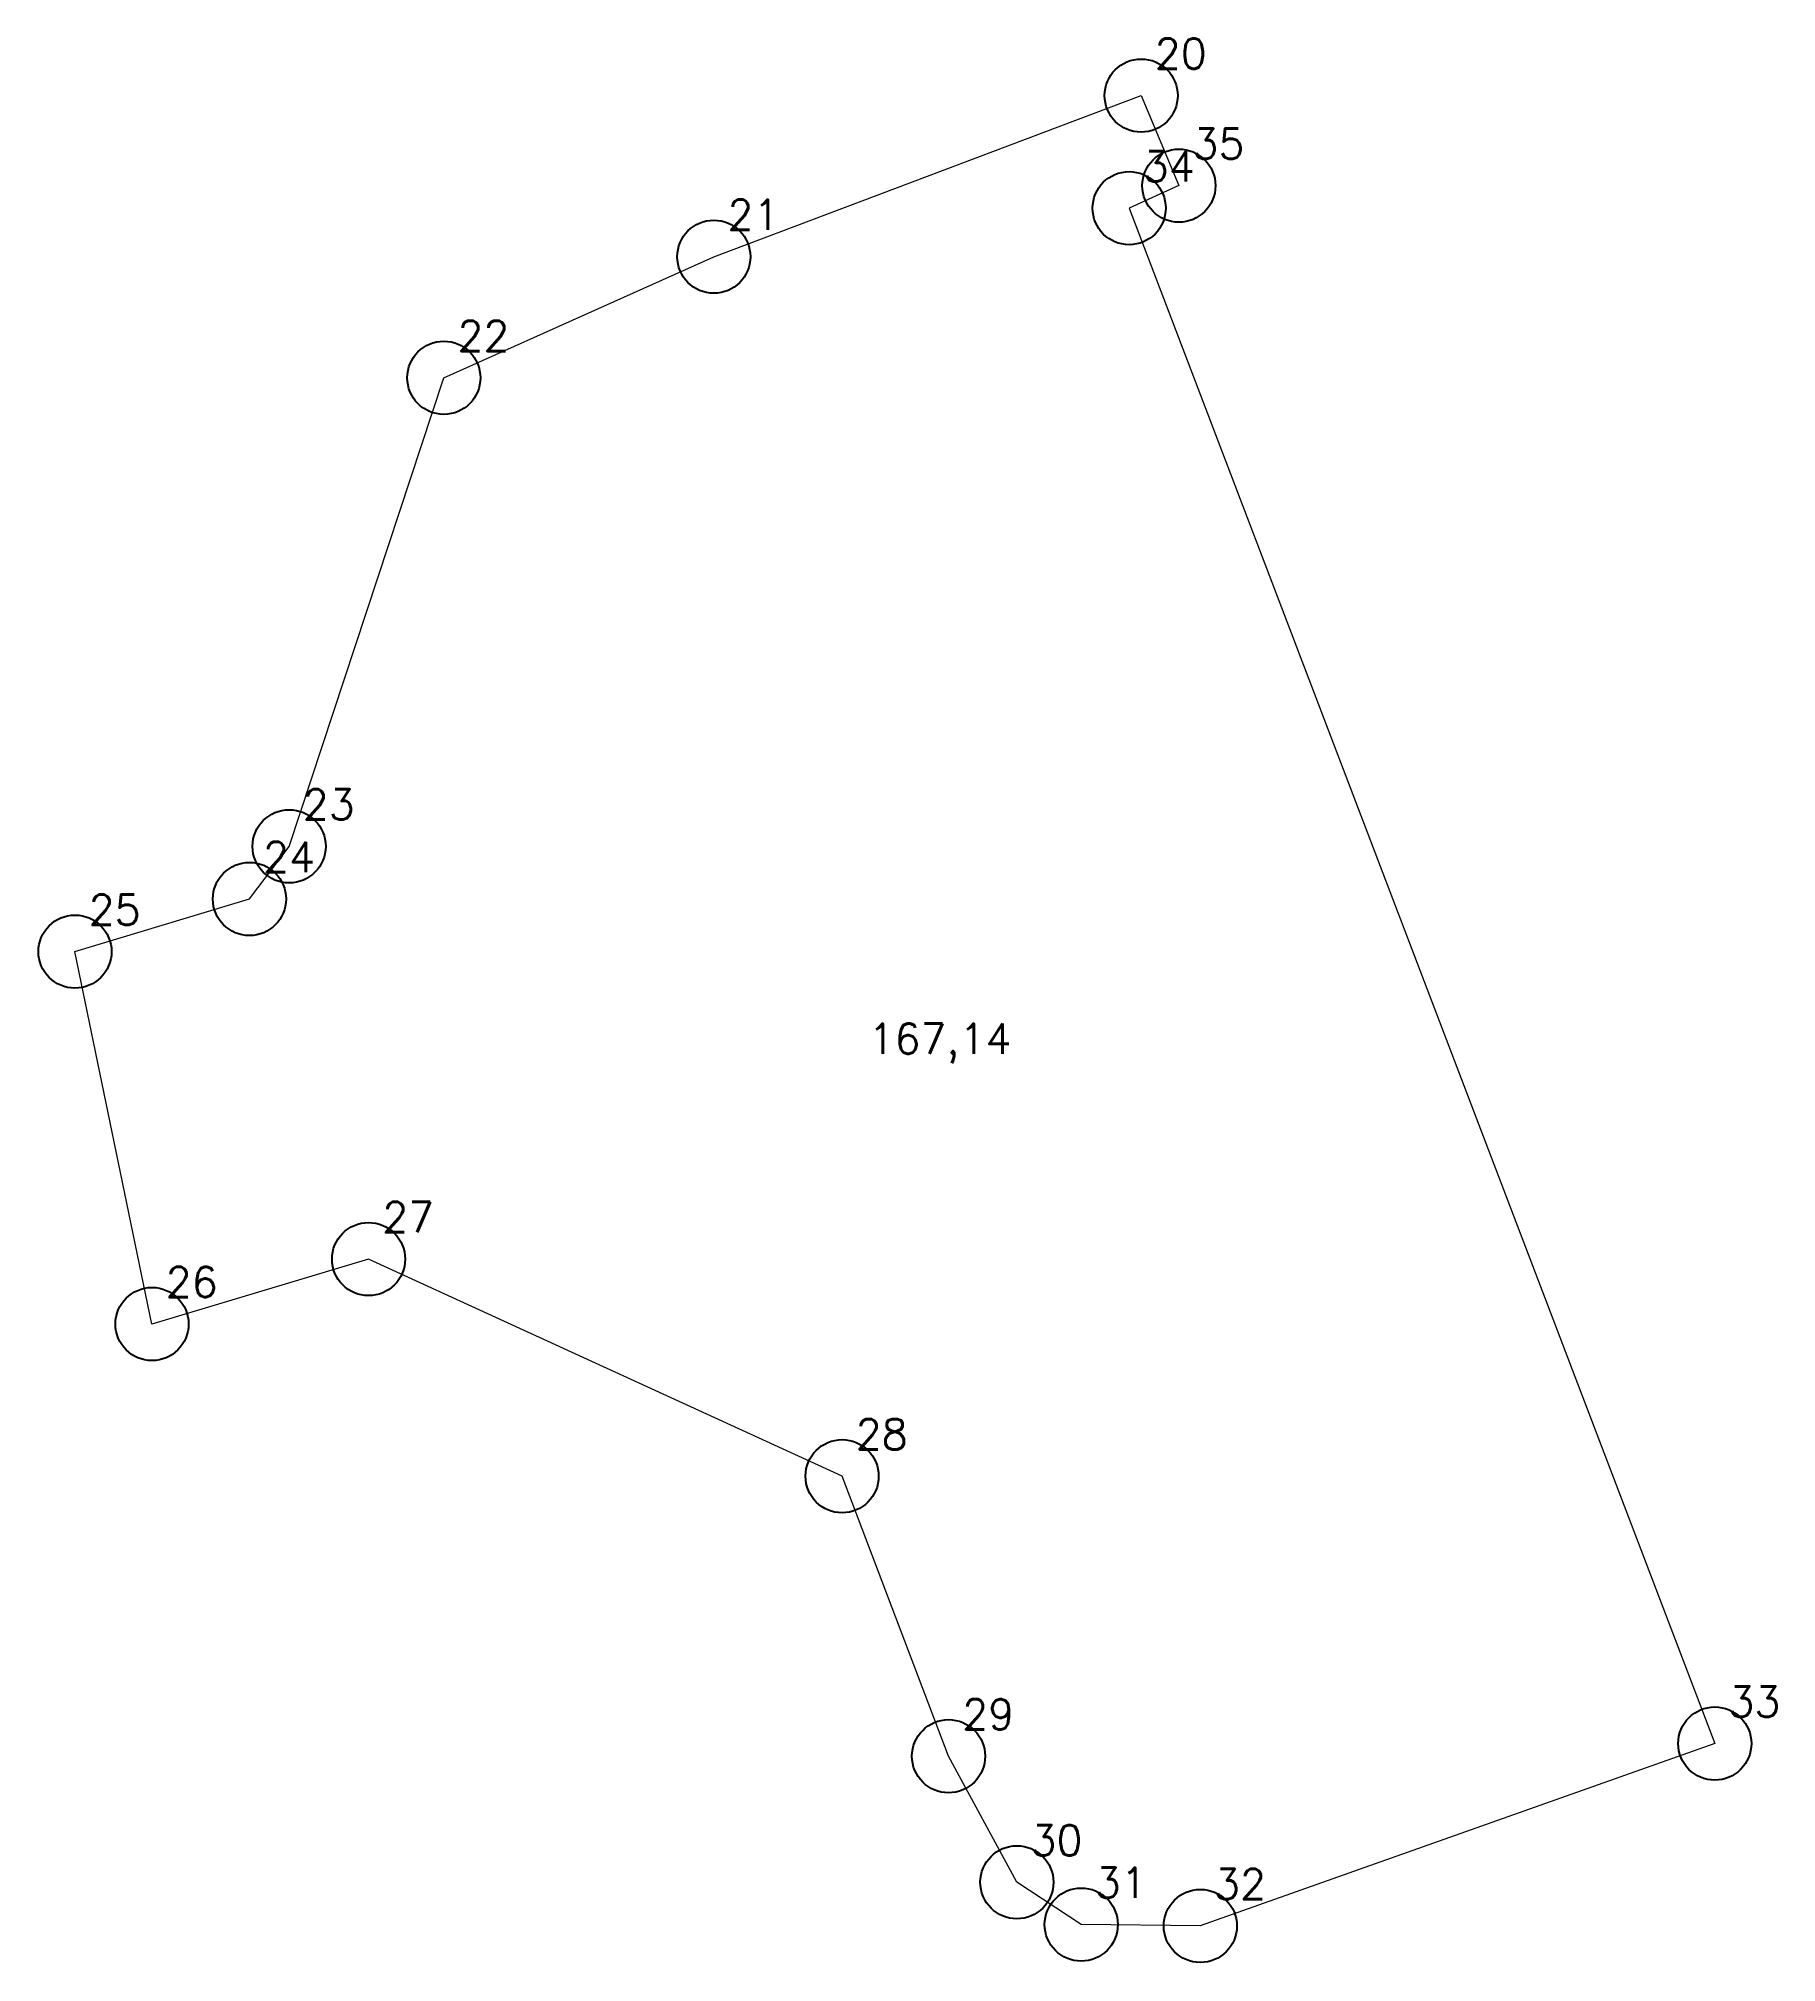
# Model space of a CAD drawing. Extents: x 1391590 to 1398287, y 355684 to 360776.
# Drawn here: x 1394264.73 to 1394282.56, y 360344.61 to 360364.35 of the extents above; entities that cross this region are included whole.
import ezdxf

# ---------------------------------------------------------------- set-up
doc = ezdxf.new("R2010")
doc.units = 0
doc.header["$PDMODE"] = 33
doc.header["$PDSIZE"] = 0.75
doc.layers.add('2 - окн федерального значения', color=7, linetype='Continuous')
doc.styles.get("Standard").update_dxf_attribs({"font": 'simplex.shx'})

msp = doc.modelspace()

# ---------------------------------------------------------------- texts
at = {"layer": '2 - окн федерального значения', "color": 7}
for s, p in [('20', (1394276.178, 360364.04)), ('35', (1394276.565, 360363.115)), ('34', (1394276.055, 360362.884)), ('21', (1394271.794, 360362.387)), ('22', (1394269.024, 360361.144)), ('23', (1394267.437, 360356.338)), ('24', (1394267.03, 360355.799)), ('25', (1394265.24, 360355.258)), ('167,14', (1394273.241, 360353.934)), ('27', (1394268.252, 360352.105)), ('26', (1394266.03, 360351.439)), ('28', (1394273.11, 360349.878)), ('33', (1394282.063, 360347.135)), ('29', (1394274.202, 360347.005)), ('30', (1394274.903, 360345.713)), ('31', (1394275.563, 360345.278)), ('32', (1394276.785, 360345.264))]:
    msp.add_text(s, height=0.3111, dxfattribs=at).set_placement(p)

# ---------------------------------------------------------------- linework, layer by layer
at = {"layer": '2 - окн федерального значения', "color": 7, "lineweight": 20}
msp.add_lwpolyline([(1394276.038, 360363.765), (1394276.425, 360362.841), (1394275.915, 360362.61), (1394281.923, 360346.861), (1394276.645, 360344.99), (1394275.423, 360345.004), (1394274.763, 360345.438), (1394274.062, 360346.731), (1394272.97, 360349.603), (1394268.112, 360351.83), (1394265.89, 360351.164), (1394265.1, 360354.984), (1394266.89, 360355.524), (1394267.297, 360356.064), (1394268.884, 360360.87), (1394271.654, 360362.112), (1394276.038, 360363.765)], close=True, dxfattribs=at)
at = {"layer": '2 - окн федерального значения'}
for p in [(1394276.038, 360363.765), (1394276.425, 360362.841), (1394275.915, 360362.61), (1394271.654, 360362.112), (1394268.884, 360360.87), (1394267.297, 360356.064), (1394266.89, 360355.524), (1394265.1, 360354.984), (1394268.112, 360351.83), (1394265.89, 360351.164), (1394272.97, 360349.603), (1394281.923, 360346.861), (1394274.062, 360346.731), (1394274.763, 360345.438), (1394275.423, 360345.004), (1394276.645, 360344.99)]:
    msp.add_point(p, dxfattribs=at)

msp.set_redraw_order([(e.dxf.handle, doc.entitydb.next_handle()) for e in msp.query("TEXT MTEXT ATTDEF DIMENSION ARC_DIMENSION")])  # texts and dimensions are drawn at this point

doc.saveas('drawing.dxf')
